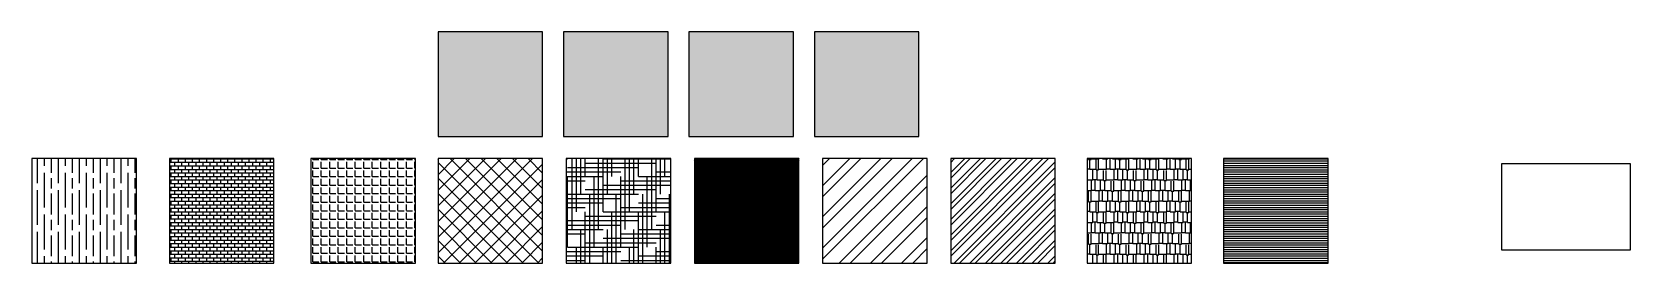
# Model space of a CAD drawing. Header units: millimetres. Extents: x 577 to 2337, y 236 to 943.
# Drawn here: x 773.04 to 818.92, y 714.81 to 721.45 of the extents above; entities that cross this region are included whole.
import ezdxf

# ---------------------------------------------------------------- set-up
doc = ezdxf.new("R2010")
doc.units = ezdxf.units.MM
doc.header["$LTSCALE"] = 0.01
for name, color, linetype in [('01-Plan', 1, 'Continuous'), ('08-Hatch', 5, 'Continuous'), ('11-Picture', 255, 'Continuous')]:
    doc.layers.add(name, color=color, linetype=linetype)

msp = doc.modelspace()

# ---------------------------------------------------------------- hatches: boundary and pattern name
at = {"layer": '08-Hatch', "true_color": 0xa3d2ba}
h = msp.add_hatch(color=9, dxfattribs=at)
h.dxf.hatch_style = 1
h.paths.add_polyline_path([(787.698, 721.447), (784.698, 721.447), (784.698, 718.447), (787.698, 718.447)])
at = {"layer": '08-Hatch', "true_color": 0xc7c8ca}
h = msp.add_hatch(color=9, dxfattribs=at)
h.dxf.hatch_style = 1
h.paths.add_polyline_path([(791.3, 721.447), (788.3, 721.447), (788.3, 718.447), (791.3, 718.447)])
at = {"layer": '08-Hatch', "true_color": 0xc4f2fd}
h = msp.add_hatch(color=254, dxfattribs=at)
h.dxf.hatch_style = 1
h.paths.add_polyline_path([(794.901, 721.447), (791.901, 721.447), (791.901, 718.447), (794.901, 718.447)])
at = {"layer": '08-Hatch', "true_color": 0xd7ebd2}
h = msp.add_hatch(color=254, dxfattribs=at)
h.dxf.hatch_style = 1
h.paths.add_polyline_path([(798.503, 721.447), (795.503, 721.447), (795.503, 718.447), (798.503, 718.447)])
at = {"layer": '08-Hatch', "true_color": 0xffc105}
h = msp.add_hatch(dxfattribs=at)
h.set_pattern_fill('GOST_WOOD', color=40, scale=0.1)
h.paths.add_polyline_path([(776.037, 717.807), (773.037, 717.807), (773.037, 714.807), (776.037, 714.807)])
at = {"layer": '08-Hatch'}
h = msp.add_hatch(dxfattribs=at)
h.set_pattern_fill('AR-B816', color=256, scale=0.0005)
h.paths.add_polyline_path([(779.983, 717.807), (776.983, 717.807), (776.983, 714.807), (779.983, 714.807)])
h = msp.add_hatch(dxfattribs=at)
h.set_pattern_fill('ANGLE', color=113, scale=0.035)
h.set_pattern_definition([(0, (0, 0), (0, 0.244475), [0.1778, -0.066675]), (90, (0, 0), (-0.244475, 1e-17), [0.1778, -0.066675])])
h.paths.add_polyline_path([(784.048, 717.807), (781.048, 717.807), (781.048, 714.807), (784.048, 714.807)])
h = msp.add_hatch(dxfattribs=at)
h.set_pattern_fill('NET', color=113, scale=0.1, angle=45, style=0)
h.paths.add_polyline_path([(787.698, 717.807), (784.698, 717.807), (784.698, 714.807), (787.698, 714.807)])
at = {"layer": '08-Hatch', "true_color": 0x94b090}
h = msp.add_hatch(dxfattribs=at)
h.set_pattern_fill('HOUND', color=253, scale=0.08, style=0)
h.paths.add_polyline_path([(791.378, 717.807), (788.378, 717.807), (788.378, 714.807), (791.378, 714.807)])
at = {"layer": '08-Hatch'}
h = msp.add_hatch(dxfattribs=at)
h.set_pattern_fill('NET', color=35, scale=0.01, angle=45, style=0)
h.paths.add_polyline_path([(795.057, 717.807), (792.057, 717.807), (792.057, 714.807), (795.057, 714.807)])
h = msp.add_hatch(dxfattribs=at)
h.set_pattern_fill('STEEL', color=256, scale=0.2, style=0)
h.set_pattern_definition([(45, (0, 0), (-0.4490128, 0.4490128), []), (45, (0, 0.3175), (-0.4490128, 0.4490128), [])])
h.paths.add_polyline_path([(798.737, 717.807), (795.737, 717.807), (795.737, 714.807), (798.737, 714.807)])
h = msp.add_hatch(dxfattribs=at)
h.set_pattern_fill('STEEL', color=256, scale=0.1, style=0)
h.set_pattern_definition([(45, (0, 0), (-0.2245064, 0.2245064), []), (45, (0, 0.15875), (-0.2245064, 0.2245064), [])])
h.paths.add_polyline_path([(802.416, 717.807), (799.416, 717.807), (799.416, 714.807), (802.416, 714.807)])
h = msp.add_hatch(dxfattribs=at)
h.set_pattern_fill('AR-RSHKE', color=24, scale=0.001, style=0)
h.set_pattern_definition([(0, (0.41314, 0), (0.6477, 0.3048), [0.1524, -0.127, 0.1778, -0.0762, 0.2286, -0.1016]), (0, (0.56554, 0.0127), (0.6477, 0.3048), [0.127, -0.4826, 0.1016, -0.1524]), (0, (0.87034, -0.01905), (0.6477, 0.3048), [0.0762, -0.7874]), (90, (0.41314, 0), (-0.2159, 0.3048), [0.2921, -0.9271]), (90, (0.56554, 0), (-0.2159, 0.3048), [0.28575, -0.93345]), (90, (0.69254, 0), (-0.2159, 0.3048), [0.2667, -0.9525]), (90, (0.87034, -0.01905), (-0.2159, 0.3048), [0.2921, -0.9271]), (90, (0.94654, -0.01905), (-0.2159, 0.3048), [0.2921, -0.9271]), (90, (1.17514, 0), (-0.2159, 0.3048), [0.2794, -0.9398])])
h.paths.add_polyline_path([(806.333, 717.807), (803.333, 717.807), (803.333, 714.807), (806.333, 714.807)])
h = msp.add_hatch(dxfattribs=at)
h.set_pattern_fill('LINE', color=256, scale=0.02, angle=360)
h.paths.add_polyline_path([(810.249, 717.807), (807.249, 717.807), (807.249, 714.807), (810.249, 714.807)])

# ---------------------------------------------------------------- linework, layer by layer
at = {"layer": '01-Plan'}
for points in [[(784.698, 718.447), (787.698, 718.447), (787.698, 721.447), (784.698, 721.447)], [(788.3, 718.447), (791.3, 718.447), (791.3, 721.447), (788.3, 721.447)], [(791.901, 718.447), (794.901, 718.447), (794.901, 721.447), (791.901, 721.447)], [(795.503, 718.447), (798.503, 718.447), (798.503, 721.447), (795.503, 721.447)], [(773.037, 714.807), (776.037, 714.807), (776.037, 717.807), (773.037, 717.807)], [(776.983, 714.807), (779.983, 714.807), (779.983, 717.807), (776.983, 717.807)], [(781.048, 714.807), (784.048, 714.807), (784.048, 717.807), (781.048, 717.807)], [(784.698, 714.807), (787.698, 714.807), (787.698, 717.807), (784.698, 717.807)], [(788.378, 714.807), (791.378, 714.807), (791.378, 717.807), (788.378, 717.807)], [(792.057, 714.807), (795.057, 714.807), (795.057, 717.807), (792.057, 717.807)], [(795.737, 714.807), (798.737, 714.807), (798.737, 717.807), (795.737, 717.807)], [(799.416, 714.807), (802.416, 714.807), (802.416, 717.807), (799.416, 717.807)], [(803.333, 714.807), (806.333, 714.807), (806.333, 717.807), (803.333, 717.807)], [(807.249, 714.807), (810.249, 714.807), (810.249, 717.807), (807.249, 717.807)]]:
    msp.add_lwpolyline(points, close=True, dxfattribs=at)
at = {"layer": '11-Picture'}
msp.add_lwpolyline([(815.234, 717.671), (818.92, 717.671), (818.92, 715.173), (815.234, 715.173)], close=True, dxfattribs=at)

doc.saveas('drawing.dxf')
